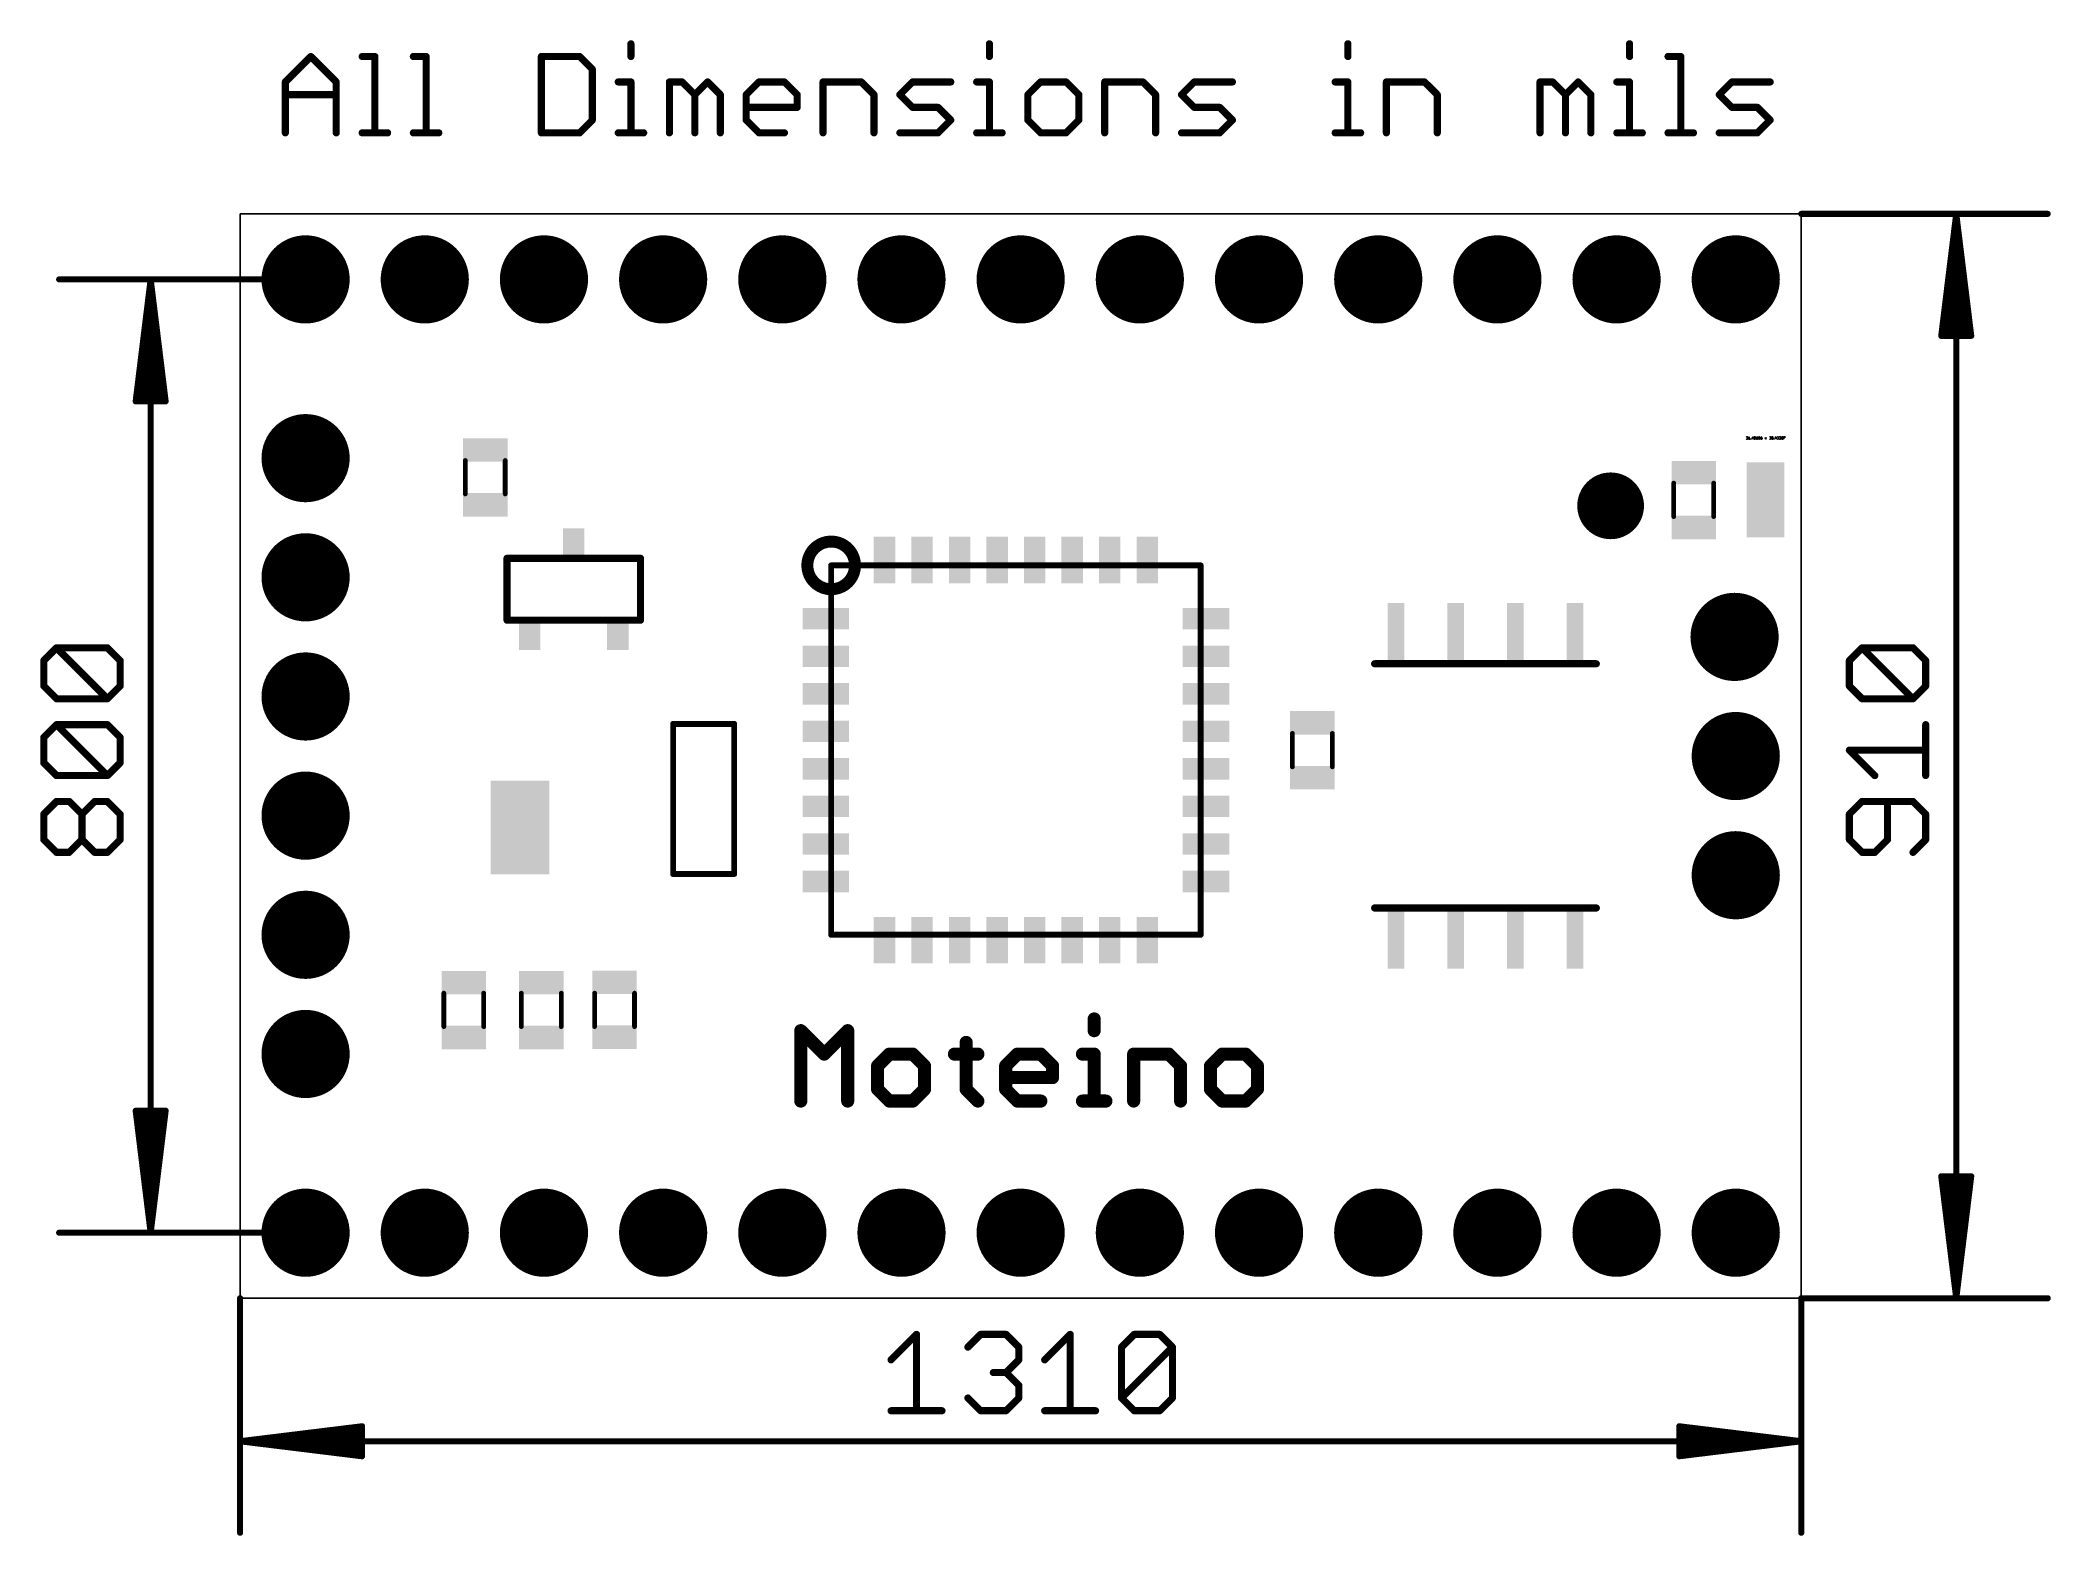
# Model space of a CAD drawing. Extents: x -0.17 to 1.52, y -0.2 to 1.06.
import ezdxf

# ---------------------------------------------------------------- set-up
doc = ezdxf.new("R2010")
doc.units = 0
for name, color, linetype in [('17', 82, 'CONTINUOUS'), ('20', 7, 'CONTINUOUS'), ('51', 53, 'CONTINUOUS')]:
    doc.layers.add(name, color=color, linetype=linetype)

# ---------------------------------------------------------------- blocks, each defined once
blk = doc.blocks.new('RECT')
blk.add_solid([(-0.5, -0.5), (0.5, -0.5), (-0.5, 0.5), (0.5, 0.5)])
blk = doc.blocks.new('ROUNDP')
at = {"const_width": 0.5}
blk.add_lwpolyline([(0, -0.25, 1), (0, 0.25, 1), (0, -0.25)], format="xyb", dxfattribs=at)

msp = doc.modelspace()

# ---------------------------------------------------------------- linework, layer by layer
at = {"layer": '20'}
for p, q in [((1.31, 0.91), (0, 0.91)), ((0, 0.91), (0, 0)), ((1.31, 0), (1.31, 0.91)), ((0, 0), (1.31, 0))]:
    msp.add_line(p, q, dxfattribs=at)
at = {"layer": '51'}
for p, q in [((1.263852, 0.722668), (1.264185, 0.723002)), ((1.264185, 0.721), (1.263852, 0.721334)), ((1.264185, 0.723002), (1.264852, 0.723002)), ((1.264852, 0.721), (1.264185, 0.721)), ((1.264852, 0.722001), (1.264519, 0.722001)), ((1.264852, 0.723002), (1.265186, 0.722668)), ((1.265186, 0.722334), (1.264852, 0.722001)), ((1.264852, 0.722001), (1.265186, 0.721667)), ((1.265186, 0.721334), (1.264852, 0.721)), ((1.265186, 0.722668), (1.265186, 0.722334)), ((1.265186, 0.721667), (1.265186, 0.721334)), ((1.265693, 0.722334), (1.26636, 0.723002)), ((1.265693, 0.721), (1.267028, 0.721)), ((1.26636, 0.723002), (1.26636, 0.721)), ((1.267535, 0.721), (1.267535, 0.721334)), ((1.267535, 0.721334), (1.267868, 0.721334)), ((1.267868, 0.721), (1.267535, 0.721)), ((1.267868, 0.721334), (1.267868, 0.721)), ((1.269456, 0.723002), (1.268456, 0.722001)), ((1.268456, 0.722001), (1.26979, 0.722001)), ((1.269456, 0.721), (1.269456, 0.723002)), ((1.270631, 0.723002), (1.270297, 0.722668)), ((1.270297, 0.722668), (1.270297, 0.722334)), ((1.270297, 0.722334), (1.270631, 0.722001)), ((1.270297, 0.721334), (1.270631, 0.721)), ((1.271298, 0.723002), (1.270631, 0.723002)), ((1.270631, 0.722001), (1.271632, 0.722001)), ((1.270631, 0.721), (1.271298, 0.721)), ((1.271632, 0.722668), (1.271298, 0.723002)), ((1.271298, 0.721), (1.271632, 0.721334)), ((1.271632, 0.721334), (1.271632, 0.722668)), ((1.272806, 0.722668), (1.272139, 0.722001)), ((1.272139, 0.722001), (1.272139, 0.721334)), ((1.273139, 0.722001), (1.272139, 0.722001)), ((1.272139, 0.721334), (1.272472, 0.721)), ((1.272472, 0.721), (1.273139, 0.721)), ((1.273473, 0.723002), (1.272806, 0.722668)), ((1.273473, 0.721667), (1.273139, 0.722001)), ((1.273139, 0.721), (1.273473, 0.721334)), ((1.273473, 0.721334), (1.273473, 0.721667)), ((1.27398, 0.722668), (1.274314, 0.723002)), ((1.27398, 0.721334), (1.27398, 0.722668)), ((1.27398, 0.721334), (1.275315, 0.722668)), ((1.274314, 0.721), (1.27398, 0.721334)), ((1.274314, 0.723002), (1.274981, 0.723002)), ((1.274981, 0.721), (1.274314, 0.721)), ((1.274981, 0.723002), (1.275315, 0.722668)), ((1.275315, 0.721334), (1.274981, 0.721)), ((1.275315, 0.722668), (1.275315, 0.721334)), ((1.276489, 0.722668), (1.275822, 0.722001)), ((1.275822, 0.722001), (1.275822, 0.721334)), ((1.276822, 0.722001), (1.275822, 0.722001)), ((1.275822, 0.721334), (1.276155, 0.721)), ((1.276155, 0.721), (1.276822, 0.721)), ((1.277156, 0.723002), (1.276489, 0.722668)), ((1.277156, 0.721667), (1.276822, 0.722001)), ((1.276822, 0.721), (1.277156, 0.721334)), ((1.277156, 0.721334), (1.277156, 0.721667)), ((1.279505, 0.722334), (1.280839, 0.721)), ((1.279505, 0.721), (1.280839, 0.722334)), ((1.283188, 0.722668), (1.283521, 0.723002)), ((1.283521, 0.721), (1.283188, 0.721334)), ((1.283521, 0.723002), (1.284189, 0.723002)), ((1.284189, 0.721), (1.283521, 0.721)), ((1.284189, 0.722001), (1.283855, 0.722001)), ((1.284189, 0.723002), (1.284522, 0.722668)), ((1.284522, 0.722334), (1.284189, 0.722001)), ((1.284189, 0.722001), (1.284522, 0.721667)), ((1.284522, 0.721334), (1.284189, 0.721)), ((1.284522, 0.722668), (1.284522, 0.722334)), ((1.284522, 0.721667), (1.284522, 0.721334)), ((1.286364, 0.723002), (1.285029, 0.723002)), ((1.285029, 0.723002), (1.285029, 0.722001)), ((1.285029, 0.722001), (1.285697, 0.722334)), ((1.285363, 0.721), (1.285029, 0.721334)), ((1.28603, 0.721), (1.285363, 0.721)), ((1.285697, 0.722334), (1.28603, 0.722334)), ((1.28603, 0.722334), (1.286364, 0.722001)), ((1.286364, 0.721334), (1.28603, 0.721)), ((1.286364, 0.722001), (1.286364, 0.721334)), ((1.286871, 0.721), (1.286871, 0.721334)), ((1.286871, 0.721334), (1.287204, 0.721334)), ((1.287204, 0.721), (1.286871, 0.721)), ((1.287204, 0.721334), (1.287204, 0.721)), ((1.288792, 0.723002), (1.287792, 0.722001)), ((1.287792, 0.722001), (1.289126, 0.722001)), ((1.288792, 0.721), (1.288792, 0.723002)), ((1.289633, 0.722668), (1.289967, 0.723002)), ((1.289967, 0.721), (1.289633, 0.721334)), ((1.289967, 0.723002), (1.290634, 0.723002)), ((1.290634, 0.721), (1.289967, 0.721)), ((1.290634, 0.722001), (1.2903, 0.722001)), ((1.290634, 0.723002), (1.290968, 0.722668)), ((1.290968, 0.722334), (1.290634, 0.722001)), ((1.290634, 0.722001), (1.290968, 0.721667)), ((1.290968, 0.721334), (1.290634, 0.721)), ((1.290968, 0.722668), (1.290968, 0.722334)), ((1.290968, 0.721667), (1.290968, 0.721334)), ((1.291475, 0.722668), (1.291808, 0.723002)), ((1.291808, 0.721), (1.291475, 0.721334)), ((1.291808, 0.723002), (1.292476, 0.723002)), ((1.292476, 0.721), (1.291808, 0.721)), ((1.292476, 0.722001), (1.292142, 0.722001)), ((1.292476, 0.723002), (1.292809, 0.722668)), ((1.292809, 0.722334), (1.292476, 0.722001)), ((1.292476, 0.722001), (1.292809, 0.721667)), ((1.292809, 0.721334), (1.292476, 0.721)), ((1.292809, 0.722668), (1.292809, 0.722334)), ((1.292809, 0.721667), (1.292809, 0.721334)), ((1.293316, 0.722668), (1.29365, 0.723002)), ((1.293316, 0.721334), (1.293316, 0.722668)), ((1.293316, 0.721334), (1.294651, 0.722668)), ((1.29365, 0.721), (1.293316, 0.721334)), ((1.29365, 0.723002), (1.294317, 0.723002)), ((1.294317, 0.721), (1.29365, 0.721)), ((1.294317, 0.723002), (1.294651, 0.722668)), ((1.294651, 0.721334), (1.294317, 0.721)), ((1.294651, 0.722668), (1.294651, 0.721334)), ((1.295158, 0.723002), (1.296492, 0.723002)), ((1.296492, 0.722668), (1.295158, 0.721334)), ((1.295158, 0.721334), (1.295158, 0.721)), ((1.296492, 0.723002), (1.296492, 0.722668))]:
    msp.add_line(p, q, dxfattribs=at)
for points, const_width in [([(0.327981, 1.05273), (0.327981, 1.042055)], 0.006), ([(0.62877, 1.05273), (0.62877, 1.042055)], 0.006), ([(0.92956, 1.05273), (0.92956, 1.042055)], 0.006), ([(1.165895, 1.05273), (1.165895, 1.042055)], 0.006), ([(0.038, 1.020703), (0.059352, 1.042055)], 0.006), ([(0.059352, 1.042055), (0.080703, 1.020703)], 0.006), ([(0.102455, 1.042055), (0.113131, 1.042055)], 0.006), ([(0.113131, 1.042055), (0.113131, 0.978)], 0.006), ([(0.145425, 1.042055), (0.156101, 1.042055)], 0.006), ([(0.156101, 1.042055), (0.156101, 0.978)], 0.006), ([(0.25285, 1.042055), (0.25285, 0.978)], 0.006), ([(0.284877, 1.042055), (0.25285, 1.042055)], 0.006), ([(0.295553, 1.031379), (0.284877, 1.042055)], 0.006), ([(0.295553, 0.988676), (0.295553, 1.031379)], 0.006), ([(1.198189, 1.042055), (1.208865, 1.042055)], 0.006), ([(1.208865, 1.042055), (1.208865, 0.978)], 0.006), ([(0.038, 0.978), (0.038, 1.020703)], 0.006), ([(0.038, 1.010027), (0.080703, 1.010027)], 0.006), ([(0.080703, 1.020703), (0.080703, 0.978)], 0.006), ([(0.317305, 1.020703), (0.327981, 1.020703)], 0.006), ([(0.327981, 1.020703), (0.327981, 0.978)], 0.006), ([(0.360275, 0.978), (0.360275, 1.020703)], 0.006), ([(0.360275, 1.020703), (0.370951, 1.020703)], 0.006), ([(0.370951, 1.020703), (0.381626, 1.010027)], 0.006), ([(0.381626, 1.010027), (0.392302, 1.020703)], 0.006), ([(0.381626, 1.010027), (0.381626, 0.978)], 0.006), ([(0.392302, 1.020703), (0.402978, 1.010027)], 0.006), ([(0.402978, 1.010027), (0.402978, 0.978)], 0.006), ([(0.42473, 1.010027), (0.435406, 1.020703)], 0.006), ([(0.42473, 0.988676), (0.42473, 1.010027)], 0.006), ([(0.435406, 1.020703), (0.456757, 1.020703)], 0.006), ([(0.456757, 1.020703), (0.467433, 1.010027)], 0.006), ([(0.467433, 1.010027), (0.467433, 0.999352)], 0.006), ([(0.489185, 0.978), (0.489185, 1.020703)], 0.006), ([(0.489185, 1.020703), (0.521212, 1.020703)], 0.006), ([(0.521212, 1.020703), (0.531888, 1.010027)], 0.006), ([(0.531888, 1.010027), (0.531888, 0.978)], 0.006), ([(0.55364, 1.010027), (0.564315, 1.020703)], 0.006), ([(0.564315, 0.999352), (0.55364, 1.010027)], 0.006), ([(0.564315, 1.020703), (0.596343, 1.020703)], 0.006), ([(0.618095, 1.020703), (0.62877, 1.020703)], 0.006), ([(0.62877, 1.020703), (0.62877, 0.978)], 0.006), ([(0.67174, 1.020703), (0.661065, 1.010027)], 0.006), ([(0.661065, 1.010027), (0.661065, 0.988676)], 0.006), ([(0.693092, 1.020703), (0.67174, 1.020703)], 0.006), ([(0.703768, 1.010027), (0.693092, 1.020703)], 0.006), ([(0.703768, 0.988676), (0.703768, 1.010027)], 0.006), ([(0.72552, 0.978), (0.72552, 1.020703)], 0.006), ([(0.72552, 1.020703), (0.757547, 1.020703)], 0.006), ([(0.757547, 1.020703), (0.768223, 1.010027)], 0.006), ([(0.768223, 1.010027), (0.768223, 0.978)], 0.006), ([(0.789975, 1.010027), (0.80065, 1.020703)], 0.006), ([(0.80065, 0.999352), (0.789975, 1.010027)], 0.006), ([(0.80065, 1.020703), (0.832678, 1.020703)], 0.006), ([(0.918885, 1.020703), (0.92956, 1.020703)], 0.006), ([(0.92956, 1.020703), (0.92956, 0.978)], 0.006), ([(0.961855, 0.978), (0.961855, 1.020703)], 0.006), ([(0.961855, 1.020703), (0.993882, 1.020703)], 0.006), ([(0.993882, 1.020703), (1.004558, 1.010027)], 0.006), ([(1.004558, 1.010027), (1.004558, 0.978)], 0.006), ([(1.090765, 0.978), (1.090765, 1.020703)], 0.006), ([(1.090765, 1.020703), (1.10144, 1.020703)], 0.006), ([(1.10144, 1.020703), (1.112116, 1.010027)], 0.006), ([(1.112116, 1.010027), (1.122792, 1.020703)], 0.006), ([(1.112116, 1.010027), (1.112116, 0.978)], 0.006), ([(1.122792, 1.020703), (1.133468, 1.010027)], 0.006), ([(1.133468, 1.010027), (1.133468, 0.978)], 0.006), ([(1.155219, 1.020703), (1.165895, 1.020703)], 0.006), ([(1.165895, 1.020703), (1.165895, 0.978)], 0.006), ([(1.241159, 1.010027), (1.251835, 1.020703)], 0.006), ([(1.251835, 0.999352), (1.241159, 1.010027)], 0.006), ([(1.251835, 1.020703), (1.283863, 1.020703)], 0.006), ([(0.467433, 0.999352), (0.42473, 0.999352)], 0.006), ([(0.585667, 0.999352), (0.564315, 0.999352)], 0.006), ([(0.596343, 0.988676), (0.585667, 0.999352)], 0.006), ([(0.822002, 0.999352), (0.80065, 0.999352)], 0.006), ([(0.832678, 0.988676), (0.822002, 0.999352)], 0.006), ([(1.273187, 0.999352), (1.251835, 0.999352)], 0.006), ([(1.283863, 0.988676), (1.273187, 0.999352)], 0.006), ([(0.102455, 0.978), (0.123806, 0.978)], 0.006), ([(0.145425, 0.978), (0.166776, 0.978)], 0.006), ([(0.25285, 0.978), (0.284877, 0.978)], 0.006), ([(0.284877, 0.978), (0.295553, 0.988676)], 0.006), ([(0.317305, 0.978), (0.338656, 0.978)], 0.006), ([(0.435406, 0.978), (0.42473, 0.988676)], 0.006), ([(0.456757, 0.978), (0.435406, 0.978)], 0.006), ([(0.55364, 0.978), (0.585667, 0.978)], 0.006), ([(0.585667, 0.978), (0.596343, 0.988676)], 0.006), ([(0.618095, 0.978), (0.639446, 0.978)], 0.006), ([(0.661065, 0.988676), (0.67174, 0.978)], 0.006), ([(0.67174, 0.978), (0.693092, 0.978)], 0.006), ([(0.693092, 0.978), (0.703768, 0.988676)], 0.006), ([(0.789975, 0.978), (0.822002, 0.978)], 0.006), ([(0.822002, 0.978), (0.832678, 0.988676)], 0.006), ([(0.918885, 0.978), (0.940236, 0.978)], 0.006), ([(1.155219, 0.978), (1.176571, 0.978)], 0.006), ([(1.198189, 0.978), (1.219541, 0.978)], 0.006), ([(1.241159, 0.978), (1.273187, 0.978)], 0.006), ([(1.273187, 0.978), (1.283863, 0.988676)], 0.006), ([(1.31, 0.91), (1.516772, 0.91)], 0.005118), ([(1.44, 0.91), (1.427431, 0.807638)], 0.005118), ([(1.44, 0.91), (1.429764, 0.807638)], 0.005118), ([(1.44, 0.91), (1.434882, 0.807638)], 0.005118), ([(1.44, 0.91), (1.44, 0)], 0.005118), ([(1.452569, 0.807638), (1.44, 0.91)], 0.005118), ([(1.445118, 0.807638), (1.44, 0.91)], 0.005118), ([(1.450236, 0.807638), (1.44, 0.91)], 0.005118), ([(0.055, 0.855), (-0.151772, 0.855)], 0.005118), ([(-0.075, 0.855), (-0.087569, 0.752638)], 0.005118), ([(-0.075, 0.855), (-0.085236, 0.752638)], 0.005118), ([(-0.075, 0.855), (-0.080118, 0.752638)], 0.005118), ([(-0.075, 0.855), (-0.075, 0.055)], 0.005118), ([(-0.062431, 0.752638), (-0.075, 0.855)], 0.005118), ([(-0.069882, 0.752638), (-0.075, 0.855)], 0.005118), ([(-0.064764, 0.752638), (-0.075, 0.855)], 0.005118), ([(1.427431, 0.807638), (1.452569, 0.807638)], 0.005118), ([(-0.087569, 0.752638), (-0.062431, 0.752638)], 0.005118), ([(0.188992, 0.674984), (0.188992, 0.703016)], 0.004), ([(0.222496, 0.674984), (0.222496, 0.703016)], 0.004), ([(1.202992, 0.655984), (1.202992, 0.684016)], 0.004), ([(1.236496, 0.655984), (1.236496, 0.684016)], 0.004), ([(0.224016, 0.569016), (0.224016, 0.620984)], 0.006), ([(0.224016, 0.620984), (0.335984, 0.620984)], 0.006), ([(0.335984, 0.620984), (0.335984, 0.569016)], 0.006), ([(0.496, 0.615), (0.806, 0.615)], 0.005), ([(0.496, 0.305), (0.496, 0.615)], 0.005), ([(0.806, 0.615), (0.806, 0.305)], 0.005), ([(0.335984, 0.569016), (0.224016, 0.569016)], 0.006), ([(-0.164673, 0.535125), (-0.153997, 0.545801)], 0.006), ([(-0.153997, 0.545801), (-0.111294, 0.545801)], 0.006), ([(-0.111294, 0.503098), (-0.153997, 0.545801)], 0.006), ([(-0.111294, 0.545801), (-0.100618, 0.535125)], 0.006), ([(1.350327, 0.535125), (1.361003, 0.545801)], 0.006), ([(1.361003, 0.545801), (1.403706, 0.545801)], 0.006), ([(1.403706, 0.503098), (1.361003, 0.545801)], 0.006), ([(1.403706, 0.545801), (1.414382, 0.535125)], 0.006), ([(-0.164673, 0.513774), (-0.164673, 0.535125)], 0.006), ([(-0.100618, 0.535125), (-0.100618, 0.513774)], 0.006), ([(1.137992, 0.53248), (0.952008, 0.53248)], 0.006), ([(1.350327, 0.513774), (1.350327, 0.535125)], 0.006), ([(1.414382, 0.535125), (1.414382, 0.513774)], 0.006), ([(-0.153997, 0.503098), (-0.164673, 0.513774)], 0.006), ([(-0.100618, 0.513774), (-0.111294, 0.503098)], 0.006), ([(1.361003, 0.503098), (1.350327, 0.513774)], 0.006), ([(1.414382, 0.513774), (1.403706, 0.503098)], 0.006), ([(-0.111294, 0.503098), (-0.153997, 0.503098)], 0.006), ([(1.403706, 0.503098), (1.361003, 0.503098)], 0.006), ([(-0.164673, 0.470671), (-0.153997, 0.481346)], 0.006), ([(-0.164673, 0.449319), (-0.164673, 0.470671)], 0.006), ([(-0.153997, 0.481346), (-0.111294, 0.481346)], 0.006), ([(-0.111294, 0.438643), (-0.153997, 0.481346)], 0.006), ([(-0.111294, 0.481346), (-0.100618, 0.470671)], 0.006), ([(-0.100618, 0.470671), (-0.100618, 0.449319)], 0.006), ([(0.363409, 0.356008), (0.363409, 0.481992)], 0.005), ([(0.363409, 0.481992), (0.414591, 0.481992)], 0.005), ([(0.414591, 0.481992), (0.414591, 0.356008)], 0.005), ([(0.882992, 0.445984), (0.882992, 0.474016)], 0.004), ([(0.916496, 0.445984), (0.916496, 0.474016)], 0.004), ([(1.414382, 0.438643), (1.414382, 0.481346)], 0.006), ([(1.371679, 0.438643), (1.350327, 0.459995)], 0.006), ([(1.350327, 0.459995), (1.414382, 0.459995)], 0.006), ([(-0.153997, 0.438643), (-0.164673, 0.449319)], 0.006), ([(-0.111294, 0.438643), (-0.153997, 0.438643)], 0.006), ([(-0.100618, 0.449319), (-0.111294, 0.438643)], 0.006), ([(-0.164673, 0.406216), (-0.153997, 0.416891)], 0.006), ([(-0.164673, 0.384864), (-0.164673, 0.406216)], 0.006), ([(-0.153997, 0.416891), (-0.143321, 0.416891)], 0.006), ([(-0.143321, 0.416891), (-0.132645, 0.406216)], 0.006), ([(-0.132645, 0.406216), (-0.12197, 0.416891)], 0.006), ([(-0.132645, 0.384864), (-0.132645, 0.406216)], 0.006), ([(-0.12197, 0.416891), (-0.111294, 0.416891)], 0.006), ([(-0.111294, 0.416891), (-0.100618, 0.406216)], 0.006), ([(-0.100618, 0.406216), (-0.100618, 0.384864)], 0.006), ([(1.361003, 0.416891), (1.350327, 0.406216)], 0.006), ([(1.350327, 0.406216), (1.350327, 0.384864)], 0.006), ([(1.403706, 0.416891), (1.361003, 0.416891)], 0.006), ([(1.382355, 0.384864), (1.382355, 0.416891)], 0.006), ([(1.414382, 0.406216), (1.403706, 0.416891)], 0.006), ([(1.414382, 0.384864), (1.414382, 0.406216)], 0.006), ([(-0.153997, 0.374188), (-0.164673, 0.384864)], 0.006), ([(-0.143321, 0.374188), (-0.153997, 0.374188)], 0.006), ([(-0.132645, 0.384864), (-0.143321, 0.374188)], 0.006), ([(-0.12197, 0.374188), (-0.132645, 0.384864)], 0.006), ([(-0.111294, 0.374188), (-0.12197, 0.374188)], 0.006), ([(-0.100618, 0.384864), (-0.111294, 0.374188)], 0.006), ([(1.350327, 0.384864), (1.361003, 0.374188)], 0.006), ([(1.361003, 0.374188), (1.371679, 0.374188)], 0.006), ([(1.371679, 0.374188), (1.382355, 0.384864)], 0.006), ([(1.403706, 0.374188), (1.414382, 0.384864)], 0.006), ([(0.414591, 0.356008), (0.363409, 0.356008)], 0.005), ([(0.952008, 0.32752), (1.137992, 0.32752)], 0.006), ([(0.806, 0.305), (0.496, 0.305)], 0.005), ([(0.170992, 0.227984), (0.170992, 0.256016)], 0.004), ([(0.204496, 0.227984), (0.204496, 0.256016)], 0.004), ([(0.235992, 0.227984), (0.235992, 0.256016)], 0.004), ([(0.269496, 0.227984), (0.269496, 0.256016)], 0.004), ([(0.297504, 0.256016), (0.297504, 0.227984)], 0.004), ([(0.331008, 0.256016), (0.331008, 0.227984)], 0.004), ([(0.716677, 0.234392), (0.716677, 0.22455)], 0.011), ([(0.4705, 0.1655), (0.4705, 0.22455)], 0.011), ([(0.4705, 0.22455), (0.490183, 0.204867)], 0.011), ([(0.490183, 0.204867), (0.509867, 0.22455)], 0.011), ([(0.509867, 0.22455), (0.509867, 0.1655)], 0.011), ([(0.609252, 0.214709), (0.609252, 0.175342)], 0.011), ([(0.544797, 0.204867), (0.534955, 0.195025)], 0.011), ([(0.56448, 0.204867), (0.544797, 0.204867)], 0.011), ([(0.574322, 0.195025), (0.56448, 0.204867)], 0.011), ([(0.59941, 0.204867), (0.619093, 0.204867)], 0.011), ([(0.64238, 0.195025), (0.652222, 0.204867)], 0.011), ([(0.652222, 0.204867), (0.671905, 0.204867)], 0.011), ([(0.671905, 0.204867), (0.681747, 0.195025)], 0.011), ([(0.706835, 0.204867), (0.716677, 0.204867)], 0.011), ([(0.716677, 0.204867), (0.716677, 0.1655)], 0.011), ([(0.749805, 0.1655), (0.749805, 0.204867)], 0.011), ([(0.749805, 0.204867), (0.77933, 0.204867)], 0.011), ([(0.77933, 0.204867), (0.789172, 0.195025)], 0.011), ([(0.824102, 0.204867), (0.81426, 0.195025)], 0.011), ([(0.843785, 0.204867), (0.824102, 0.204867)], 0.011), ([(0.853627, 0.195025), (0.843785, 0.204867)], 0.011), ([(0.534955, 0.195025), (0.534955, 0.175342)], 0.011), ([(0.574322, 0.175342), (0.574322, 0.195025)], 0.011), ([(0.64238, 0.175342), (0.64238, 0.195025)], 0.011), ([(0.681747, 0.185183), (0.64238, 0.185183)], 0.011), ([(0.681747, 0.195025), (0.681747, 0.185183)], 0.011), ([(0.789172, 0.195025), (0.789172, 0.1655)], 0.011), ([(0.81426, 0.195025), (0.81426, 0.175342)], 0.011), ([(0.853627, 0.175342), (0.853627, 0.195025)], 0.011), ([(0.534955, 0.175342), (0.544797, 0.1655)], 0.011), ([(0.544797, 0.1655), (0.56448, 0.1655)], 0.011), ([(0.56448, 0.1655), (0.574322, 0.175342)], 0.011), ([(0.609252, 0.175342), (0.619093, 0.1655)], 0.011), ([(0.652222, 0.1655), (0.64238, 0.175342)], 0.011), ([(0.671905, 0.1655), (0.652222, 0.1655)], 0.011), ([(0.706835, 0.1655), (0.726518, 0.1655)], 0.011), ([(0.81426, 0.175342), (0.824102, 0.1655)], 0.011), ([(0.824102, 0.1655), (0.843785, 0.1655)], 0.011), ([(0.843785, 0.1655), (0.853627, 0.175342)], 0.011), ([(-0.075, 0.055), (-0.087569, 0.157362)], 0.005118), ([(-0.087569, 0.157362), (-0.062431, 0.157362)], 0.005118), ([(-0.075, 0.055), (-0.085236, 0.157362)], 0.005118), ([(-0.075, 0.055), (-0.080118, 0.157362)], 0.005118), ([(-0.062431, 0.157362), (-0.075, 0.055)], 0.005118), ([(-0.069882, 0.157362), (-0.075, 0.055)], 0.005118), ([(-0.064764, 0.157362), (-0.075, 0.055)], 0.005118), ([(1.44, 0), (1.427431, 0.102362)], 0.005118), ([(1.427431, 0.102362), (1.452569, 0.102362)], 0.005118), ([(1.44, 0), (1.429764, 0.102362)], 0.005118), ([(1.44, 0), (1.434882, 0.102362)], 0.005118), ([(1.452569, 0.102362), (1.44, 0)], 0.005118), ([(1.445118, 0.102362), (1.44, 0)], 0.005118), ([(1.450236, 0.102362), (1.44, 0)], 0.005118), ([(0.055, 0.055), (-0.151772, 0.055)], 0.005118), ([(0, 0), (0, -0.196772)], 0.005118), ([(1.31, 0), (1.31, -0.196772)], 0.005118), ([(1.31, 0), (1.516772, 0)], 0.005118), ([(0.546251, -0.051679), (0.567602, -0.030327)], 0.006), ([(0.567602, -0.030327), (0.567602, -0.094382)], 0.006), ([(0.610706, -0.041003), (0.621382, -0.030327)], 0.006), ([(0.621382, -0.030327), (0.642733, -0.030327)], 0.006), ([(0.642733, -0.030327), (0.653409, -0.041003)], 0.006), ([(0.675161, -0.051679), (0.696512, -0.030327)], 0.006), ([(0.696512, -0.030327), (0.696512, -0.094382)], 0.006), ([(0.739616, -0.041003), (0.750291, -0.030327)], 0.006), ([(0.750291, -0.030327), (0.771643, -0.030327)], 0.006), ([(0.771643, -0.030327), (0.782319, -0.041003)], 0.006), ([(0.653409, -0.051679), (0.642733, -0.062355)], 0.006), ([(0.653409, -0.041003), (0.653409, -0.051679)], 0.006), ([(0.739616, -0.083706), (0.739616, -0.041003)], 0.006), ([(0.739616, -0.083706), (0.782319, -0.041003)], 0.006), ([(0.782319, -0.041003), (0.782319, -0.083706)], 0.006), ([(0.642733, -0.062355), (0.632057, -0.062355)], 0.006), ([(0.642733, -0.062355), (0.653409, -0.07303)], 0.006), ([(0.621382, -0.094382), (0.610706, -0.083706)], 0.006), ([(0.653409, -0.083706), (0.642733, -0.094382)], 0.006), ([(0.653409, -0.07303), (0.653409, -0.083706)], 0.006), ([(0.750291, -0.094382), (0.739616, -0.083706)], 0.006), ([(0.782319, -0.083706), (0.771643, -0.094382)], 0.006), ([(0.546251, -0.094382), (0.588954, -0.094382)], 0.006), ([(0.642733, -0.094382), (0.621382, -0.094382)], 0.006), ([(0.675161, -0.094382), (0.717864, -0.094382)], 0.006), ([(0.771643, -0.094382), (0.750291, -0.094382)], 0.006), ([(0, -0.12), (0.102362, -0.107431)], 0.005118), ([(0, -0.12), (0.102362, -0.109764)], 0.005118), ([(0, -0.12), (0.102362, -0.114882)], 0.005118), ([(0, -0.12), (1.31, -0.12)], 0.005118), ([(0.102362, -0.132569), (0, -0.12)], 0.005118), ([(0.102362, -0.125118), (0, -0.12)], 0.005118), ([(0.102362, -0.130236), (0, -0.12)], 0.005118), ([(0.102362, -0.107431), (0.102362, -0.132569)], 0.005118), ([(1.31, -0.12), (1.207638, -0.107431)], 0.005118), ([(1.207638, -0.107431), (1.207638, -0.132569)], 0.005118), ([(1.31, -0.12), (1.207638, -0.109764)], 0.005118), ([(1.31, -0.12), (1.207638, -0.114882)], 0.005118), ([(1.207638, -0.132569), (1.31, -0.12)], 0.005118), ([(1.207638, -0.125118), (1.31, -0.12)], 0.005118), ([(1.207638, -0.130236), (1.31, -0.12)], 0.005118)]:
    msp.add_lwpolyline(points, dxfattribs=dict(at, const_width=const_width))
for points, const_width in [([(0.329481, 1.05273, 1), (0.326481, 1.05273)], 0.003), ([(0.63027, 1.05273, 1), (0.62727, 1.05273)], 0.003), ([(0.93106, 1.05273, 1), (0.92806, 1.05273)], 0.003), ([(1.167395, 1.05273, 1), (1.164395, 1.05273)], 0.003), ([(0.060412, 1.043115, 1), (0.058291, 1.040994)], 0.003), ([(0.060412, 1.040994, 1), (0.058291, 1.043115)], 0.003), ([(0.102455, 1.043555, 1), (0.102455, 1.040555)], 0.003), ([(0.114631, 1.042055, 1), (0.111631, 1.042055)], 0.003), ([(0.113131, 1.040555, 1), (0.113131, 1.043555)], 0.003), ([(0.145425, 1.043555, 1), (0.145425, 1.040555)], 0.003), ([(0.157601, 1.042055, 1), (0.154601, 1.042055)], 0.003), ([(0.156101, 1.040555, 1), (0.156101, 1.043555)], 0.003), ([(0.25435, 1.042055, 1), (0.25135, 1.042055)], 0.003), ([(0.25285, 1.043555, 1), (0.25285, 1.040555)], 0.003), ([(0.285938, 1.043115, 1), (0.283817, 1.040994)], 0.003), ([(0.284877, 1.040555, 1), (0.284877, 1.043555)], 0.003), ([(0.297053, 1.031379, 1), (0.294053, 1.031379)], 0.003), ([(0.294492, 1.030318, 1), (0.296614, 1.03244)], 0.003), ([(0.326481, 1.042055, 1), (0.329481, 1.042055)], 0.003), ([(0.62727, 1.042055, 1), (0.63027, 1.042055)], 0.003), ([(0.92806, 1.042055, 1), (0.93106, 1.042055)], 0.003), ([(1.164395, 1.042055, 1), (1.167395, 1.042055)], 0.003), ([(1.198189, 1.043555, 1), (1.198189, 1.040555)], 0.003), ([(1.210365, 1.042055, 1), (1.207365, 1.042055)], 0.003), ([(1.208865, 1.040555, 1), (1.208865, 1.043555)], 0.003), ([(0.0395, 1.020703, 1), (0.0365, 1.020703)], 0.003), ([(0.036939, 1.021764, 1), (0.039061, 1.019642)], 0.003), ([(0.038, 1.011527, 1), (0.038, 1.008527)], 0.003), ([(0.082203, 1.020703, 1), (0.079203, 1.020703)], 0.003), ([(0.079642, 1.019642, 1), (0.081764, 1.021764)], 0.003), ([(0.080703, 1.008527, 1), (0.080703, 1.011527)], 0.003), ([(0.317305, 1.022203, 1), (0.317305, 1.019203)], 0.003), ([(0.329481, 1.020703, 1), (0.326481, 1.020703)], 0.003), ([(0.327981, 1.019203, 1), (0.327981, 1.022203)], 0.003), ([(0.361775, 1.020703, 1), (0.358775, 1.020703)], 0.003), ([(0.360275, 1.022203, 1), (0.360275, 1.019203)], 0.003), ([(0.372011, 1.021764, 1), (0.36989, 1.019642)], 0.003), ([(0.370951, 1.019203, 1), (0.370951, 1.022203)], 0.003), ([(0.383126, 1.010027, 1), (0.380126, 1.010027)], 0.003), ([(0.380566, 1.011088, 1), (0.382687, 1.008967)], 0.003), ([(0.380566, 1.008967, 1), (0.382687, 1.011088)], 0.003), ([(0.393363, 1.021764, 1), (0.391242, 1.019642)], 0.003), ([(0.393363, 1.019642, 1), (0.391242, 1.021764)], 0.003), ([(0.404478, 1.010027, 1), (0.401478, 1.010027)], 0.003), ([(0.401917, 1.008967, 1), (0.404039, 1.011088)], 0.003), ([(0.42623, 1.010027, 1), (0.42323, 1.010027)], 0.003), ([(0.423669, 1.011088, 1), (0.42579, 1.008967)], 0.003), ([(0.435406, 1.022203, 1), (0.435406, 1.019203)], 0.003), ([(0.436466, 1.019642, 1), (0.434345, 1.021764)], 0.003), ([(0.457818, 1.021764, 1), (0.455696, 1.019642)], 0.003), ([(0.456757, 1.019203, 1), (0.456757, 1.022203)], 0.003), ([(0.468933, 1.010027, 1), (0.465933, 1.010027)], 0.003), ([(0.466372, 1.008967, 1), (0.468494, 1.011088)], 0.003), ([(0.490685, 1.020703, 1), (0.487685, 1.020703)], 0.003), ([(0.489185, 1.022203, 1), (0.489185, 1.019203)], 0.003), ([(0.522273, 1.021764, 1), (0.520151, 1.019642)], 0.003), ([(0.521212, 1.019203, 1), (0.521212, 1.022203)], 0.003), ([(0.533388, 1.010027, 1), (0.530388, 1.010027)], 0.003), ([(0.530827, 1.008967, 1), (0.532949, 1.011088)], 0.003), ([(0.5547, 1.011088, 1), (0.552579, 1.008967)], 0.003), ([(0.552579, 1.011088, 1), (0.5547, 1.008967)], 0.003), ([(0.564315, 1.022203, 1), (0.564315, 1.019203)], 0.003), ([(0.565376, 1.019642, 1), (0.563255, 1.021764)], 0.003), ([(0.596343, 1.019203, 1), (0.596343, 1.022203)], 0.003), ([(0.618095, 1.022203, 1), (0.618095, 1.019203)], 0.003), ([(0.63027, 1.020703, 1), (0.62727, 1.020703)], 0.003), ([(0.62877, 1.019203, 1), (0.62877, 1.022203)], 0.003), ([(0.662565, 1.010027, 1), (0.659565, 1.010027)], 0.003), ([(0.660004, 1.011088, 1), (0.662125, 1.008967)], 0.003), ([(0.67174, 1.022203, 1), (0.67174, 1.019203)], 0.003), ([(0.672801, 1.019642, 1), (0.67068, 1.021764)], 0.003), ([(0.694153, 1.021764, 1), (0.692031, 1.019642)], 0.003), ([(0.693092, 1.019203, 1), (0.693092, 1.022203)], 0.003), ([(0.705268, 1.010027, 1), (0.702268, 1.010027)], 0.003), ([(0.702707, 1.008967, 1), (0.704828, 1.011088)], 0.003), ([(0.72702, 1.020703, 1), (0.72402, 1.020703)], 0.003), ([(0.72552, 1.022203, 1), (0.72552, 1.019203)], 0.003), ([(0.758608, 1.021764, 1), (0.756486, 1.019642)], 0.003), ([(0.757547, 1.019203, 1), (0.757547, 1.022203)], 0.003), ([(0.769723, 1.010027, 1), (0.766723, 1.010027)], 0.003), ([(0.767162, 1.008967, 1), (0.769283, 1.011088)], 0.003), ([(0.791035, 1.011088, 1), (0.788914, 1.008967)], 0.003), ([(0.788914, 1.011088, 1), (0.791035, 1.008967)], 0.003), ([(0.80065, 1.022203, 1), (0.80065, 1.019203)], 0.003), ([(0.801711, 1.019642, 1), (0.79959, 1.021764)], 0.003), ([(0.832678, 1.019203, 1), (0.832678, 1.022203)], 0.003), ([(0.918885, 1.022203, 1), (0.918885, 1.019203)], 0.003), ([(0.93106, 1.020703, 1), (0.92806, 1.020703)], 0.003), ([(0.92956, 1.019203, 1), (0.92956, 1.022203)], 0.003), ([(0.963355, 1.020703, 1), (0.960355, 1.020703)], 0.003), ([(0.961855, 1.022203, 1), (0.961855, 1.019203)], 0.003), ([(0.994943, 1.021764, 1), (0.992821, 1.019642)], 0.003), ([(0.993882, 1.019203, 1), (0.993882, 1.022203)], 0.003), ([(1.006058, 1.010027, 1), (1.003058, 1.010027)], 0.003), ([(1.003497, 1.008967, 1), (1.005618, 1.011088)], 0.003), ([(1.092265, 1.020703, 1), (1.089265, 1.020703)], 0.003), ([(1.090765, 1.022203, 1), (1.090765, 1.019203)], 0.003), ([(1.102501, 1.021764, 1), (1.10038, 1.019642)], 0.003), ([(1.10144, 1.019203, 1), (1.10144, 1.022203)], 0.003), ([(1.113616, 1.010027, 1), (1.110616, 1.010027)], 0.003), ([(1.111055, 1.011088, 1), (1.113177, 1.008967)], 0.003), ([(1.111055, 1.008967, 1), (1.113177, 1.011088)], 0.003), ([(1.123852, 1.021764, 1), (1.121731, 1.019642)], 0.003), ([(1.123852, 1.019642, 1), (1.121731, 1.021764)], 0.003), ([(1.134968, 1.010027, 1), (1.131968, 1.010027)], 0.003), ([(1.132407, 1.008967, 1), (1.134528, 1.011088)], 0.003), ([(1.155219, 1.022203, 1), (1.155219, 1.019203)], 0.003), ([(1.167395, 1.020703, 1), (1.164395, 1.020703)], 0.003), ([(1.165895, 1.019203, 1), (1.165895, 1.022203)], 0.003), ([(1.24222, 1.011088, 1), (1.240099, 1.008967)], 0.003), ([(1.240099, 1.011088, 1), (1.24222, 1.008967)], 0.003), ([(1.251835, 1.022203, 1), (1.251835, 1.019203)], 0.003), ([(1.252896, 1.019642, 1), (1.250774, 1.021764)], 0.003), ([(1.283863, 1.019203, 1), (1.283863, 1.022203)], 0.003), ([(0.42473, 1.000852, 1), (0.42473, 0.997852)], 0.003), ([(0.465933, 0.999352, 1), (0.468933, 0.999352)], 0.003), ([(0.467433, 0.997852, 1), (0.467433, 1.000852)], 0.003), ([(0.564315, 1.000852, 1), (0.564315, 0.997852)], 0.003), ([(0.563255, 0.998291, 1), (0.565376, 1.000412)], 0.003), ([(0.586728, 1.000412, 1), (0.584606, 0.998291)], 0.003), ([(0.585667, 0.997852, 1), (0.585667, 1.000852)], 0.003), ([(0.80065, 1.000852, 1), (0.80065, 0.997852)], 0.003), ([(0.79959, 0.998291, 1), (0.801711, 1.000412)], 0.003), ([(0.823063, 1.000412, 1), (0.820941, 0.998291)], 0.003), ([(0.822002, 0.997852, 1), (0.822002, 1.000852)], 0.003), ([(1.251835, 1.000852, 1), (1.251835, 0.997852)], 0.003), ([(1.250774, 0.998291, 1), (1.252896, 1.000412)], 0.003), ([(1.274247, 1.000412, 1), (1.272126, 0.998291)], 0.003), ([(1.273187, 0.997852, 1), (1.273187, 1.000852)], 0.003), ([(0.0365, 0.978, 1), (0.0395, 0.978)], 0.003), ([(0.079203, 0.978, 1), (0.082203, 0.978)], 0.003), ([(0.102455, 0.9795, 1), (0.102455, 0.9765)], 0.003), ([(0.111631, 0.978, 1), (0.114631, 0.978)], 0.003), ([(0.123806, 0.9765, 1), (0.123806, 0.9795)], 0.003), ([(0.145425, 0.9795, 1), (0.145425, 0.9765)], 0.003), ([(0.154601, 0.978, 1), (0.157601, 0.978)], 0.003), ([(0.166776, 0.9765, 1), (0.166776, 0.9795)], 0.003), ([(0.25285, 0.9795, 1), (0.25285, 0.9765)], 0.003), ([(0.25135, 0.978, 1), (0.25435, 0.978)], 0.003), ([(0.283817, 0.979061, 1), (0.285938, 0.976939)], 0.003), ([(0.284877, 0.9765, 1), (0.284877, 0.9795)], 0.003), ([(0.294053, 0.988676, 1), (0.297053, 0.988676)], 0.003), ([(0.296614, 0.987615, 1), (0.294492, 0.989736)], 0.003), ([(0.317305, 0.9795, 1), (0.317305, 0.9765)], 0.003), ([(0.326481, 0.978, 1), (0.329481, 0.978)], 0.003), ([(0.338656, 0.9765, 1), (0.338656, 0.9795)], 0.003), ([(0.358775, 0.978, 1), (0.361775, 0.978)], 0.003), ([(0.380126, 0.978, 1), (0.383126, 0.978)], 0.003), ([(0.401478, 0.978, 1), (0.404478, 0.978)], 0.003), ([(0.42579, 0.989736, 1), (0.423669, 0.987615)], 0.003), ([(0.42323, 0.988676, 1), (0.42623, 0.988676)], 0.003), ([(0.435406, 0.9795, 1), (0.435406, 0.9765)], 0.003), ([(0.434345, 0.976939, 1), (0.436466, 0.979061)], 0.003), ([(0.456757, 0.9765, 1), (0.456757, 0.9795)], 0.003), ([(0.487685, 0.978, 1), (0.490685, 0.978)], 0.003), ([(0.530388, 0.978, 1), (0.533388, 0.978)], 0.003), ([(0.55364, 0.9795, 1), (0.55364, 0.9765)], 0.003), ([(0.584606, 0.979061, 1), (0.586728, 0.976939)], 0.003), ([(0.585667, 0.9765, 1), (0.585667, 0.9795)], 0.003), ([(0.597404, 0.987615, 1), (0.595282, 0.989736)], 0.003), ([(0.595282, 0.987615, 1), (0.597404, 0.989736)], 0.003), ([(0.618095, 0.9795, 1), (0.618095, 0.9765)], 0.003), ([(0.62727, 0.978, 1), (0.63027, 0.978)], 0.003), ([(0.639446, 0.9765, 1), (0.639446, 0.9795)], 0.003), ([(0.662125, 0.989736, 1), (0.660004, 0.987615)], 0.003), ([(0.659565, 0.988676, 1), (0.662565, 0.988676)], 0.003), ([(0.67174, 0.9795, 1), (0.67174, 0.9765)], 0.003), ([(0.67068, 0.976939, 1), (0.672801, 0.979061)], 0.003), ([(0.692031, 0.979061, 1), (0.694153, 0.976939)], 0.003), ([(0.693092, 0.9765, 1), (0.693092, 0.9795)], 0.003), ([(0.702268, 0.988676, 1), (0.705268, 0.988676)], 0.003), ([(0.704828, 0.987615, 1), (0.702707, 0.989736)], 0.003), ([(0.72402, 0.978, 1), (0.72702, 0.978)], 0.003), ([(0.766723, 0.978, 1), (0.769723, 0.978)], 0.003), ([(0.789975, 0.9795, 1), (0.789975, 0.9765)], 0.003), ([(0.820941, 0.979061, 1), (0.823063, 0.976939)], 0.003), ([(0.822002, 0.9765, 1), (0.822002, 0.9795)], 0.003), ([(0.833738, 0.987615, 1), (0.831617, 0.989736)], 0.003), ([(0.831617, 0.987615, 1), (0.833738, 0.989736)], 0.003), ([(0.918885, 0.9795, 1), (0.918885, 0.9765)], 0.003), ([(0.92806, 0.978, 1), (0.93106, 0.978)], 0.003), ([(0.940236, 0.9765, 1), (0.940236, 0.9795)], 0.003), ([(0.960355, 0.978, 1), (0.963355, 0.978)], 0.003), ([(1.003058, 0.978, 1), (1.006058, 0.978)], 0.003), ([(1.089265, 0.978, 1), (1.092265, 0.978)], 0.003), ([(1.110616, 0.978, 1), (1.113616, 0.978)], 0.003), ([(1.131968, 0.978, 1), (1.134968, 0.978)], 0.003), ([(1.155219, 0.9795, 1), (1.155219, 0.9765)], 0.003), ([(1.164395, 0.978, 1), (1.167395, 0.978)], 0.003), ([(1.176571, 0.9765, 1), (1.176571, 0.9795)], 0.003), ([(1.198189, 0.9795, 1), (1.198189, 0.9765)], 0.003), ([(1.207365, 0.978, 1), (1.210365, 0.978)], 0.003), ([(1.219541, 0.9765, 1), (1.219541, 0.9795)], 0.003), ([(1.241159, 0.9795, 1), (1.241159, 0.9765)], 0.003), ([(1.272126, 0.979061, 1), (1.274247, 0.976939)], 0.003), ([(1.273187, 0.9765, 1), (1.273187, 0.9795)], 0.003), ([(1.284923, 0.987615, 1), (1.282802, 0.989736)], 0.003), ([(1.282802, 0.987615, 1), (1.284923, 0.989736)], 0.003), ([(1.31, 0.91128, 1), (1.31, 0.90872)], 0.002559), ([(1.44128, 0.91, 1), (1.43872, 0.91)], 0.002559), ([(1.44127, 0.910156, 1), (1.43873, 0.909844)], 0.002559), ([(1.441278, 0.910064, 1), (1.438722, 0.909936)], 0.002559), ([(1.441273, 0.910127, 1), (1.438727, 0.909873)], 0.002559), ([(1.441278, 0.909936, 1), (1.438722, 0.910064)], 0.002559), ([(1.441273, 0.909873, 1), (1.438727, 0.910127)], 0.002559), ([(1.44127, 0.909844, 1), (1.43873, 0.910156)], 0.002559), ([(1.516772, 0.90872, 1), (1.516772, 0.91128)], 0.002559), ([(-0.151772, 0.85628, 1), (-0.151772, 0.85372)], 0.002559), ([(-0.07372, 0.855, 1), (-0.07628, 0.855)], 0.002559), ([(-0.07373, 0.855156, 1), (-0.07627, 0.854844)], 0.002559), ([(-0.073722, 0.855064, 1), (-0.076278, 0.854936)], 0.002559), ([(-0.073727, 0.855127, 1), (-0.076273, 0.854873)], 0.002559), ([(-0.073722, 0.854936, 1), (-0.076278, 0.855064)], 0.002559), ([(-0.073727, 0.854873, 1), (-0.076273, 0.855127)], 0.002559), ([(-0.07373, 0.854844, 1), (-0.07627, 0.855156)], 0.002559), ([(0.055, 0.85372, 1), (0.055, 0.85628)], 0.002559), ([(1.427431, 0.808917, 1), (1.427431, 0.806358)], 0.002559), ([(1.452569, 0.806358, 1), (1.452569, 0.808917)], 0.002559), ([(1.426161, 0.807794, 1), (1.428701, 0.807482)], 0.002559), ([(1.428491, 0.807765, 1), (1.431037, 0.80751)], 0.002559), ([(1.433604, 0.807702, 1), (1.43616, 0.807574)], 0.002559), ([(1.44384, 0.807574, 1), (1.446396, 0.807702)], 0.002559), ([(1.448963, 0.80751, 1), (1.451509, 0.807765)], 0.002559), ([(1.451299, 0.807482, 1), (1.453839, 0.807794)], 0.002559), ([(-0.087569, 0.753917, 1), (-0.087569, 0.751358)], 0.002559), ([(-0.088839, 0.752794, 1), (-0.086299, 0.752482)], 0.002559), ([(-0.086509, 0.752765, 1), (-0.083963, 0.75251)], 0.002559), ([(-0.081396, 0.752702, 1), (-0.07884, 0.752574)], 0.002559), ([(-0.07116, 0.752574, 1), (-0.068604, 0.752702)], 0.002559), ([(-0.066037, 0.75251, 1), (-0.063491, 0.752765)], 0.002559), ([(-0.063701, 0.752482, 1), (-0.061161, 0.752794)], 0.002559), ([(-0.062431, 0.751358, 1), (-0.062431, 0.753917)], 0.002559), ([(0.189992, 0.703016, 1), (0.187992, 0.703016)], 0.002), ([(0.223496, 0.703016, 1), (0.221496, 0.703016)], 0.002), ([(0.187992, 0.674984, 1), (0.189992, 0.674984)], 0.002), ([(0.221496, 0.674984, 1), (0.223496, 0.674984)], 0.002), ([(1.203992, 0.684016, 1), (1.201992, 0.684016)], 0.002), ([(1.237496, 0.684016, 1), (1.235496, 0.684016)], 0.002), ([(1.201992, 0.655984, 1), (1.203992, 0.655984)], 0.002), ([(1.235496, 0.655984, 1), (1.237496, 0.655984)], 0.002), ([(0.496, 0.61, 1), (0.496, 0.62, 1), (0.496, 0.61)], 0.04), ([(0.225516, 0.620984, 1), (0.222516, 0.620984)], 0.003), ([(0.224016, 0.622484, 1), (0.224016, 0.619484)], 0.003), ([(0.337484, 0.620984, 1), (0.334484, 0.620984)], 0.003), ([(0.335984, 0.619484, 1), (0.335984, 0.622484)], 0.003), ([(0.496, 0.61625, 1), (0.496, 0.61375)], 0.0025), ([(0.49725, 0.615, 1), (0.49475, 0.615)], 0.0025), ([(0.80725, 0.615, 1), (0.80475, 0.615)], 0.0025), ([(0.806, 0.61375, 1), (0.806, 0.61625)], 0.0025), ([(0.224016, 0.570516, 1), (0.224016, 0.567516)], 0.003), ([(0.222516, 0.569016, 1), (0.225516, 0.569016)], 0.003), ([(0.334484, 0.569016, 1), (0.337484, 0.569016)], 0.003), ([(0.335984, 0.567516, 1), (0.335984, 0.570516)], 0.003), ([(-0.152936, 0.546862, 1), (-0.155058, 0.544741)], 0.003), ([(-0.153997, 0.547301, 1), (-0.153997, 0.544301)], 0.003), ([(-0.152936, 0.544741, 1), (-0.155058, 0.546862)], 0.003), ([(-0.110233, 0.546862, 1), (-0.112354, 0.544741)], 0.003), ([(-0.111294, 0.544301, 1), (-0.111294, 0.547301)], 0.003), ([(1.362064, 0.546862, 1), (1.359942, 0.544741)], 0.003), ([(1.361003, 0.547301, 1), (1.361003, 0.544301)], 0.003), ([(1.362064, 0.544741, 1), (1.359942, 0.546862)], 0.003), ([(1.404767, 0.546862, 1), (1.402646, 0.544741)], 0.003), ([(1.403706, 0.544301, 1), (1.403706, 0.547301)], 0.003), ([(-0.163173, 0.535125, 1), (-0.166173, 0.535125)], 0.003), ([(-0.165733, 0.536186, 1), (-0.163612, 0.534065)], 0.003), ([(-0.099118, 0.535125, 1), (-0.102118, 0.535125)], 0.003), ([(-0.101679, 0.534065, 1), (-0.099557, 0.536186)], 0.003), ([(0.952008, 0.53398, 1), (0.952008, 0.53098)], 0.003), ([(1.137992, 0.53098, 1), (1.137992, 0.53398)], 0.003), ([(1.351827, 0.535125, 1), (1.348827, 0.535125)], 0.003), ([(1.349267, 0.536186, 1), (1.351388, 0.534065)], 0.003), ([(1.415882, 0.535125, 1), (1.412882, 0.535125)], 0.003), ([(1.413321, 0.534065, 1), (1.415443, 0.536186)], 0.003), ([(-0.163612, 0.514835, 1), (-0.165733, 0.512713)], 0.003), ([(-0.166173, 0.513774, 1), (-0.163173, 0.513774)], 0.003), ([(-0.102118, 0.513774, 1), (-0.099118, 0.513774)], 0.003), ([(-0.099557, 0.512713, 1), (-0.101679, 0.514835)], 0.003), ([(1.351388, 0.514835, 1), (1.349267, 0.512713)], 0.003), ([(1.348827, 0.513774, 1), (1.351827, 0.513774)], 0.003), ([(1.412882, 0.513774, 1), (1.415882, 0.513774)], 0.003), ([(1.415443, 0.512713, 1), (1.413321, 0.514835)], 0.003), ([(-0.153997, 0.504598, 1), (-0.153997, 0.501598)], 0.003), ([(-0.155058, 0.502038, 1), (-0.152936, 0.504159)], 0.003), ([(-0.112354, 0.504159, 1), (-0.110233, 0.502038)], 0.003), ([(-0.112354, 0.502038, 1), (-0.110233, 0.504159)], 0.003), ([(-0.111294, 0.501598, 1), (-0.111294, 0.504598)], 0.003), ([(1.361003, 0.504598, 1), (1.361003, 0.501598)], 0.003), ([(1.359942, 0.502038, 1), (1.362064, 0.504159)], 0.003), ([(1.402646, 0.504159, 1), (1.404767, 0.502038)], 0.003), ([(1.402646, 0.502038, 1), (1.404767, 0.504159)], 0.003), ([(1.403706, 0.501598, 1), (1.403706, 0.504598)], 0.003), ([(-0.163173, 0.470671, 1), (-0.166173, 0.470671)], 0.003), ([(-0.165733, 0.471731, 1), (-0.163612, 0.46961)], 0.003), ([(-0.152936, 0.482407, 1), (-0.155058, 0.480286)], 0.003), ([(-0.153997, 0.482846, 1), (-0.153997, 0.479846)], 0.003), ([(-0.152936, 0.480286, 1), (-0.155058, 0.482407)], 0.003), ([(-0.110233, 0.482407, 1), (-0.112354, 0.480286)], 0.003), ([(-0.111294, 0.479846, 1), (-0.111294, 0.482846)], 0.003), ([(-0.099118, 0.470671, 1), (-0.102118, 0.470671)], 0.003), ([(-0.101679, 0.46961, 1), (-0.099557, 0.471731)], 0.003), ([(0.364659, 0.481992, 1), (0.362159, 0.481992)], 0.0025), ([(0.363409, 0.483242, 1), (0.363409, 0.480742)], 0.0025), ([(0.415841, 0.481992, 1), (0.413341, 0.481992)], 0.0025), ([(0.414591, 0.480742, 1), (0.414591, 0.483242)], 0.0025), ([(0.883992, 0.474016, 1), (0.881992, 0.474016)], 0.002), ([(0.917496, 0.474016, 1), (0.915496, 0.474016)], 0.002), ([(1.415882, 0.481346, 1), (1.412882, 0.481346)], 0.003), ([(1.350327, 0.461495, 1), (1.350327, 0.458495)], 0.003), ([(1.351388, 0.461055, 1), (1.349267, 0.458934)], 0.003), ([(1.414382, 0.458495, 1), (1.414382, 0.461495)], 0.003), ([(-0.163612, 0.45038, 1), (-0.165733, 0.448258)], 0.003), ([(-0.166173, 0.449319, 1), (-0.163173, 0.449319)], 0.003), ([(-0.153997, 0.440143, 1), (-0.153997, 0.437143)], 0.003), ([(-0.155058, 0.437583, 1), (-0.152936, 0.439704)], 0.003), ([(-0.112354, 0.439704, 1), (-0.110233, 0.437583)], 0.003), ([(-0.112354, 0.437583, 1), (-0.110233, 0.439704)], 0.003), ([(-0.111294, 0.437143, 1), (-0.111294, 0.440143)], 0.003), ([(-0.102118, 0.449319, 1), (-0.099118, 0.449319)], 0.003), ([(-0.099557, 0.448258, 1), (-0.101679, 0.45038)], 0.003), ([(0.881992, 0.445984, 1), (0.883992, 0.445984)], 0.002), ([(0.915496, 0.445984, 1), (0.917496, 0.445984)], 0.002), ([(1.370618, 0.437583, 1), (1.372739, 0.439704)], 0.003), ([(1.412882, 0.438643, 1), (1.415882, 0.438643)], 0.003), ([(-0.163173, 0.406216, 1), (-0.166173, 0.406216)], 0.003), ([(-0.165733, 0.407276, 1), (-0.163612, 0.405155)], 0.003), ([(-0.153997, 0.418391, 1), (-0.153997, 0.415391)], 0.003), ([(-0.152936, 0.415831, 1), (-0.155058, 0.417952)], 0.003), ([(-0.142261, 0.417952, 1), (-0.144382, 0.415831)], 0.003), ([(-0.143321, 0.415391, 1), (-0.143321, 0.418391)], 0.003), ([(-0.131145, 0.406216, 1), (-0.134145, 0.406216)], 0.003), ([(-0.133706, 0.407276, 1), (-0.131585, 0.405155)], 0.003), ([(-0.133706, 0.405155, 1), (-0.131585, 0.407276)], 0.003), ([(-0.12197, 0.418391, 1), (-0.12197, 0.415391)], 0.003), ([(-0.120909, 0.415831, 1), (-0.12303, 0.417952)], 0.003), ([(-0.110233, 0.417952, 1), (-0.112354, 0.415831)], 0.003), ([(-0.111294, 0.415391, 1), (-0.111294, 0.418391)], 0.003), ([(-0.099118, 0.406216, 1), (-0.102118, 0.406216)], 0.003), ([(-0.101679, 0.405155, 1), (-0.099557, 0.407276)], 0.003), ([(1.351827, 0.406216, 1), (1.348827, 0.406216)], 0.003), ([(1.349267, 0.407276, 1), (1.351388, 0.405155)], 0.003), ([(1.361003, 0.418391, 1), (1.361003, 0.415391)], 0.003), ([(1.362064, 0.415831, 1), (1.359942, 0.417952)], 0.003), ([(1.383855, 0.416891, 1), (1.380855, 0.416891)], 0.003), ([(1.404767, 0.417952, 1), (1.402646, 0.415831)], 0.003), ([(1.403706, 0.415391, 1), (1.403706, 0.418391)], 0.003), ([(1.415882, 0.406216, 1), (1.412882, 0.406216)], 0.003), ([(1.413321, 0.405155, 1), (1.415443, 0.407276)], 0.003), ([(-0.163612, 0.385925, 1), (-0.165733, 0.383803)], 0.003), ([(-0.166173, 0.384864, 1), (-0.163173, 0.384864)], 0.003), ([(-0.153997, 0.375688, 1), (-0.153997, 0.372688)], 0.003), ([(-0.155058, 0.373128, 1), (-0.152936, 0.375249)], 0.003), ([(-0.144382, 0.375249, 1), (-0.142261, 0.373128)], 0.003), ([(-0.143321, 0.372688, 1), (-0.143321, 0.375688)], 0.003), ([(-0.131585, 0.385925, 1), (-0.133706, 0.383803)], 0.003), ([(-0.134145, 0.384864, 1), (-0.131145, 0.384864)], 0.003), ([(-0.131585, 0.383803, 1), (-0.133706, 0.385925)], 0.003), ([(-0.12197, 0.375688, 1), (-0.12197, 0.372688)], 0.003), ([(-0.12303, 0.373128, 1), (-0.120909, 0.375249)], 0.003), ([(-0.112354, 0.375249, 1), (-0.110233, 0.373128)], 0.003), ([(-0.111294, 0.372688, 1), (-0.111294, 0.375688)], 0.003), ([(-0.102118, 0.384864, 1), (-0.099118, 0.384864)], 0.003), ([(-0.099557, 0.383803, 1), (-0.101679, 0.385925)], 0.003), ([(1.351388, 0.385925, 1), (1.349267, 0.383803)], 0.003), ([(1.348827, 0.384864, 1), (1.351827, 0.384864)], 0.003), ([(1.361003, 0.375688, 1), (1.361003, 0.372688)], 0.003), ([(1.359942, 0.373128, 1), (1.362064, 0.375249)], 0.003), ([(1.370618, 0.375249, 1), (1.372739, 0.373128)], 0.003), ([(1.371679, 0.372688, 1), (1.371679, 0.375688)], 0.003), ([(1.380855, 0.384864, 1), (1.383855, 0.384864)], 0.003), ([(1.383415, 0.383803, 1), (1.381294, 0.385925)], 0.003), ([(1.402646, 0.375249, 1), (1.404767, 0.373128)], 0.003), ([(1.412882, 0.384864, 1), (1.415882, 0.384864)], 0.003), ([(1.415443, 0.383803, 1), (1.413321, 0.385925)], 0.003), ([(0.363409, 0.357258, 1), (0.363409, 0.354758)], 0.0025), ([(0.362159, 0.356008, 1), (0.364659, 0.356008)], 0.0025), ([(0.413341, 0.356008, 1), (0.415841, 0.356008)], 0.0025), ([(0.414591, 0.354758, 1), (0.414591, 0.357258)], 0.0025), ([(0.952008, 0.32902, 1), (0.952008, 0.32602)], 0.003), ([(1.137992, 0.32602, 1), (1.137992, 0.32902)], 0.003), ([(0.496, 0.30625, 1), (0.496, 0.30375)], 0.0025), ([(0.49475, 0.305, 1), (0.49725, 0.305)], 0.0025), ([(0.80475, 0.305, 1), (0.80725, 0.305)], 0.0025), ([(0.806, 0.30375, 1), (0.806, 0.30625)], 0.0025), ([(0.171992, 0.256016, 1), (0.169992, 0.256016)], 0.002), ([(0.205496, 0.256016, 1), (0.203496, 0.256016)], 0.002), ([(0.236992, 0.256016, 1), (0.234992, 0.256016)], 0.002), ([(0.270496, 0.256016, 1), (0.268496, 0.256016)], 0.002), ([(0.298504, 0.256016, 1), (0.296504, 0.256016)], 0.002), ([(0.332008, 0.256016, 1), (0.330008, 0.256016)], 0.002), ([(0.719427, 0.234392, 1), (0.713927, 0.234392)], 0.0055), ([(0.169992, 0.227984, 1), (0.171992, 0.227984)], 0.002), ([(0.203496, 0.227984, 1), (0.205496, 0.227984)], 0.002), ([(0.234992, 0.227984, 1), (0.236992, 0.227984)], 0.002), ([(0.268496, 0.227984, 1), (0.270496, 0.227984)], 0.002), ([(0.296504, 0.227984, 1), (0.298504, 0.227984)], 0.002), ([(0.330008, 0.227984, 1), (0.332008, 0.227984)], 0.002), ([(0.472445, 0.226495, 1), (0.468555, 0.222606)], 0.0055), ([(0.47325, 0.22455, 1), (0.46775, 0.22455)], 0.0055), ([(0.512617, 0.22455, 1), (0.507117, 0.22455)], 0.0055), ([(0.511811, 0.222606, 1), (0.507922, 0.226495)], 0.0055), ([(0.612002, 0.214709, 1), (0.606502, 0.214709)], 0.0055), ([(0.713927, 0.22455, 1), (0.719427, 0.22455)], 0.0055), ([(0.488239, 0.206811, 1), (0.492128, 0.202922)], 0.0055), ([(0.488239, 0.202922, 1), (0.492128, 0.206811)], 0.0055), ([(0.544797, 0.207617, 1), (0.544797, 0.202117)], 0.0055), ([(0.546741, 0.202922, 1), (0.542852, 0.206811)], 0.0055), ([(0.566425, 0.206811, 1), (0.562536, 0.202922)], 0.0055), ([(0.56448, 0.202117, 1), (0.56448, 0.207617)], 0.0055), ([(0.59941, 0.207617, 1), (0.59941, 0.202117)], 0.0055), ([(0.619093, 0.202117, 1), (0.619093, 0.207617)], 0.0055), ([(0.652222, 0.207617, 1), (0.652222, 0.202117)], 0.0055), ([(0.654166, 0.202922, 1), (0.650277, 0.206811)], 0.0055), ([(0.67385, 0.206811, 1), (0.669961, 0.202922)], 0.0055), ([(0.671905, 0.202117, 1), (0.671905, 0.207617)], 0.0055), ([(0.706835, 0.207617, 1), (0.706835, 0.202117)], 0.0055), ([(0.719427, 0.204867, 1), (0.713927, 0.204867)], 0.0055), ([(0.716677, 0.202117, 1), (0.716677, 0.207617)], 0.0055), ([(0.752555, 0.204867, 1), (0.747055, 0.204867)], 0.0055), ([(0.749805, 0.207617, 1), (0.749805, 0.202117)], 0.0055), ([(0.781275, 0.206811, 1), (0.777386, 0.202922)], 0.0055), ([(0.77933, 0.202117, 1), (0.77933, 0.207617)], 0.0055), ([(0.824102, 0.207617, 1), (0.824102, 0.202117)], 0.0055), ([(0.826046, 0.202922, 1), (0.822157, 0.206811)], 0.0055), ([(0.84573, 0.206811, 1), (0.841841, 0.202922)], 0.0055), ([(0.843785, 0.202117, 1), (0.843785, 0.207617)], 0.0055), ([(0.537705, 0.195025, 1), (0.532205, 0.195025)], 0.0055), ([(0.53301, 0.19697, 1), (0.5369, 0.193081)], 0.0055), ([(0.577072, 0.195025, 1), (0.571572, 0.195025)], 0.0055), ([(0.572377, 0.193081, 1), (0.576266, 0.19697)], 0.0055), ([(0.64513, 0.195025, 1), (0.63963, 0.195025)], 0.0055), ([(0.640435, 0.19697, 1), (0.644324, 0.193081)], 0.0055), ([(0.64238, 0.187933, 1), (0.64238, 0.182433)], 0.0055), ([(0.684497, 0.195025, 1), (0.678997, 0.195025)], 0.0055), ([(0.678997, 0.185183, 1), (0.684497, 0.185183)], 0.0055), ([(0.679802, 0.193081, 1), (0.683691, 0.19697)], 0.0055), ([(0.681747, 0.182433, 1), (0.681747, 0.187933)], 0.0055), ([(0.791922, 0.195025, 1), (0.786422, 0.195025)], 0.0055), ([(0.787227, 0.193081, 1), (0.791116, 0.19697)], 0.0055), ([(0.81701, 0.195025, 1), (0.81151, 0.195025)], 0.0055), ([(0.812315, 0.19697, 1), (0.816204, 0.193081)], 0.0055), ([(0.856377, 0.195025, 1), (0.850877, 0.195025)], 0.0055), ([(0.851682, 0.193081, 1), (0.855571, 0.19697)], 0.0055), ([(0.5369, 0.177286, 1), (0.53301, 0.173397)], 0.0055), ([(0.532205, 0.175342, 1), (0.537705, 0.175342)], 0.0055), ([(0.544797, 0.16825, 1), (0.544797, 0.16275)], 0.0055), ([(0.542852, 0.163555, 1), (0.546741, 0.167445)], 0.0055), ([(0.562536, 0.167445, 1), (0.566425, 0.163555)], 0.0055), ([(0.56448, 0.16275, 1), (0.56448, 0.16825)], 0.0055), ([(0.571572, 0.175342, 1), (0.577072, 0.175342)], 0.0055), ([(0.576266, 0.173397, 1), (0.572377, 0.177286)], 0.0055), ([(0.611196, 0.177286, 1), (0.607307, 0.173397)], 0.0055), ([(0.606502, 0.175342, 1), (0.612002, 0.175342)], 0.0055), ([(0.617149, 0.163555, 1), (0.621038, 0.167445)], 0.0055), ([(0.644324, 0.177286, 1), (0.640435, 0.173397)], 0.0055), ([(0.63963, 0.175342, 1), (0.64513, 0.175342)], 0.0055), ([(0.652222, 0.16825, 1), (0.652222, 0.16275)], 0.0055), ([(0.650277, 0.163555, 1), (0.654166, 0.167445)], 0.0055), ([(0.671905, 0.16275, 1), (0.671905, 0.16825)], 0.0055), ([(0.706835, 0.16825, 1), (0.706835, 0.16275)], 0.0055), ([(0.726518, 0.16275, 1), (0.726518, 0.16825)], 0.0055), ([(0.816204, 0.177286, 1), (0.812315, 0.173397)], 0.0055), ([(0.81151, 0.175342, 1), (0.81701, 0.175342)], 0.0055), ([(0.824102, 0.16825, 1), (0.824102, 0.16275)], 0.0055), ([(0.822157, 0.163555, 1), (0.826046, 0.167445)], 0.0055), ([(0.841841, 0.167445, 1), (0.84573, 0.163555)], 0.0055), ([(0.843785, 0.16275, 1), (0.843785, 0.16825)], 0.0055), ([(0.850877, 0.175342, 1), (0.856377, 0.175342)], 0.0055), ([(0.855571, 0.173397, 1), (0.851682, 0.177286)], 0.0055), ([(-0.086299, 0.157518, 1), (-0.088839, 0.157206)], 0.002559), ([(-0.087569, 0.158642, 1), (-0.087569, 0.156083)], 0.002559), ([(-0.083963, 0.15749, 1), (-0.086509, 0.157235)], 0.002559), ([(-0.07884, 0.157426, 1), (-0.081396, 0.157298)], 0.002559), ([(-0.068604, 0.157298, 1), (-0.07116, 0.157426)], 0.002559), ([(-0.063491, 0.157235, 1), (-0.066037, 0.15749)], 0.002559), ([(-0.061161, 0.157206, 1), (-0.063701, 0.157518)], 0.002559), ([(-0.062431, 0.156083, 1), (-0.062431, 0.158642)], 0.002559), ([(0.46775, 0.1655, 1), (0.47325, 0.1655)], 0.0055), ([(0.507117, 0.1655, 1), (0.512617, 0.1655)], 0.0055), ([(0.713927, 0.1655, 1), (0.719427, 0.1655)], 0.0055), ([(0.747055, 0.1655, 1), (0.752555, 0.1655)], 0.0055), ([(0.786422, 0.1655, 1), (0.791922, 0.1655)], 0.0055), ([(1.428701, 0.102518, 1), (1.426161, 0.102206)], 0.002559), ([(1.427431, 0.103642, 1), (1.427431, 0.101083)], 0.002559), ([(1.431037, 0.10249, 1), (1.428491, 0.102235)], 0.002559), ([(1.43616, 0.102426, 1), (1.433604, 0.102298)], 0.002559), ([(1.446396, 0.102298, 1), (1.44384, 0.102426)], 0.002559), ([(1.451509, 0.102235, 1), (1.448963, 0.10249)], 0.002559), ([(1.453839, 0.102206, 1), (1.451299, 0.102518)], 0.002559), ([(1.452569, 0.101083, 1), (1.452569, 0.103642)], 0.002559), ([(-0.151772, 0.05628, 1), (-0.151772, 0.05372)], 0.002559), ([(-0.07628, 0.055, 1), (-0.07372, 0.055)], 0.002559), ([(-0.07627, 0.055156, 1), (-0.07373, 0.054844)], 0.002559), ([(-0.076273, 0.055127, 1), (-0.073727, 0.054873)], 0.002559), ([(-0.076278, 0.055064, 1), (-0.073722, 0.054936)], 0.002559), ([(-0.076278, 0.054936, 1), (-0.073722, 0.055064)], 0.002559), ([(-0.076273, 0.054873, 1), (-0.073727, 0.055127)], 0.002559), ([(-0.07627, 0.054844, 1), (-0.07373, 0.055156)], 0.002559), ([(0.055, 0.05372, 1), (0.055, 0.05628)], 0.002559), ([(0.00128, 0, 1), (-0.00128, 0)], 0.002559), ([(1.31, 0.00128, 1), (1.31, -0.00128)], 0.002559), ([(1.31128, 0, 1), (1.30872, 0)], 0.002559), ([(1.43872, 0, 1), (1.44128, 0)], 0.002559), ([(1.43873, 0.000156, 1), (1.44127, -0.000156)], 0.002559), ([(1.438727, 0.000127, 1), (1.441273, -0.000127)], 0.002559), ([(1.438722, 0.000064, 1), (1.441278, -0.000064)], 0.002559), ([(1.438722, -0.000064, 1), (1.441278, 0.000064)], 0.002559), ([(1.438727, -0.000127, 1), (1.441273, 0.000127)], 0.002559), ([(1.43873, -0.000156, 1), (1.44127, 0.000156)], 0.002559), ([(1.516772, -0.00128, 1), (1.516772, 0.00128)], 0.002559), ([(0.569102, -0.030327, 1), (0.566102, -0.030327)], 0.003), ([(0.568663, -0.031388, 1), (0.566542, -0.029267)], 0.003), ([(0.621382, -0.028827, 1), (0.621382, -0.031827)], 0.003), ([(0.622442, -0.031388, 1), (0.620321, -0.029267)], 0.003), ([(0.643794, -0.029267, 1), (0.641672, -0.031388)], 0.003), ([(0.642733, -0.031827, 1), (0.642733, -0.028827)], 0.003), ([(0.698012, -0.030327, 1), (0.695012, -0.030327)], 0.003), ([(0.697573, -0.031388, 1), (0.695452, -0.029267)], 0.003), ([(0.750291, -0.028827, 1), (0.750291, -0.031827)], 0.003), ([(0.751352, -0.031388, 1), (0.749231, -0.029267)], 0.003), ([(0.772704, -0.029267, 1), (0.770582, -0.031388)], 0.003), ([(0.771643, -0.031827, 1), (0.771643, -0.028827)], 0.003), ([(0.54519, -0.050618, 1), (0.547312, -0.052739)], 0.003), ([(0.609645, -0.039942, 1), (0.611766, -0.042064)], 0.003), ([(0.654909, -0.041003, 1), (0.651909, -0.041003)], 0.003), ([(0.651909, -0.051679, 1), (0.654909, -0.051679)], 0.003), ([(0.652348, -0.042064, 1), (0.65447, -0.039942)], 0.003), ([(0.65447, -0.052739, 1), (0.652348, -0.050618)], 0.003), ([(0.6741, -0.050618, 1), (0.676221, -0.052739)], 0.003), ([(0.738555, -0.039942, 1), (0.740676, -0.042064)], 0.003), ([(0.741116, -0.041003, 1), (0.738116, -0.041003)], 0.003), ([(0.783819, -0.041003, 1), (0.780819, -0.041003)], 0.003), ([(0.78338, -0.042064, 1), (0.781258, -0.039942)], 0.003), ([(0.781258, -0.042064, 1), (0.78338, -0.039942)], 0.003), ([(0.632057, -0.060855, 1), (0.632057, -0.063855)], 0.003), ([(0.643794, -0.061294, 1), (0.641672, -0.063415)], 0.003), ([(0.641672, -0.061294, 1), (0.643794, -0.063415)], 0.003), ([(0.642733, -0.063855, 1), (0.642733, -0.060855)], 0.003), ([(0.611766, -0.082646, 1), (0.609645, -0.084767)], 0.003), ([(0.654909, -0.07303, 1), (0.651909, -0.07303)], 0.003), ([(0.651909, -0.083706, 1), (0.654909, -0.083706)], 0.003), ([(0.652348, -0.074091, 1), (0.65447, -0.07197)], 0.003), ([(0.65447, -0.084767, 1), (0.652348, -0.082646)], 0.003), ([(0.740676, -0.082646, 1), (0.738555, -0.084767)], 0.003), ([(0.738555, -0.082646, 1), (0.740676, -0.084767)], 0.003), ([(0.738116, -0.083706, 1), (0.741116, -0.083706)], 0.003), ([(0.780819, -0.083706, 1), (0.783819, -0.083706)], 0.003), ([(0.78338, -0.084767, 1), (0.781258, -0.082646)], 0.003), ([(0.546251, -0.092882, 1), (0.546251, -0.095882)], 0.003), ([(0.566102, -0.094382, 1), (0.569102, -0.094382)], 0.003), ([(0.588954, -0.095882, 1), (0.588954, -0.092882)], 0.003), ([(0.621382, -0.092882, 1), (0.621382, -0.095882)], 0.003), ([(0.620321, -0.095443, 1), (0.622442, -0.093321)], 0.003), ([(0.641672, -0.093321, 1), (0.643794, -0.095443)], 0.003), ([(0.642733, -0.095882, 1), (0.642733, -0.092882)], 0.003), ([(0.675161, -0.092882, 1), (0.675161, -0.095882)], 0.003), ([(0.695012, -0.094382, 1), (0.698012, -0.094382)], 0.003), ([(0.717864, -0.095882, 1), (0.717864, -0.092882)], 0.003), ([(0.750291, -0.092882, 1), (0.750291, -0.095882)], 0.003), ([(0.749231, -0.095443, 1), (0.751352, -0.093321)], 0.003), ([(0.770582, -0.093321, 1), (0.772704, -0.095443)], 0.003), ([(0.771643, -0.095882, 1), (0.771643, -0.092882)], 0.003), ([(0, -0.11872, 1), (0, -0.12128)], 0.002559), ([(0.000156, -0.11873, 1), (-0.000156, -0.12127)], 0.002559), ([(0.000064, -0.118722, 1), (-0.000064, -0.121278)], 0.002559), ([(0.000127, -0.118727, 1), (-0.000127, -0.121273)], 0.002559), ([(-0.000064, -0.118722, 1), (0.000064, -0.121278)], 0.002559), ([(-0.000127, -0.118727, 1), (0.000127, -0.121273)], 0.002559), ([(-0.000156, -0.11873, 1), (0.000156, -0.12127)], 0.002559), ([(0.103642, -0.107431, 1), (0.101083, -0.107431)], 0.002559), ([(0.102518, -0.108701, 1), (0.102206, -0.106161)], 0.002559), ([(0.10249, -0.111037, 1), (0.102235, -0.108491)], 0.002559), ([(0.102426, -0.11616, 1), (0.102298, -0.113604)], 0.002559), ([(1.207794, -0.106161, 1), (1.207482, -0.108701)], 0.002559), ([(1.208917, -0.107431, 1), (1.206358, -0.107431)], 0.002559), ([(1.207765, -0.108491, 1), (1.20751, -0.111037)], 0.002559), ([(1.207702, -0.113604, 1), (1.207574, -0.11616)], 0.002559), ([(1.310156, -0.12127, 1), (1.309844, -0.11873)], 0.002559), ([(1.309844, -0.12127, 1), (1.310156, -0.11873)], 0.002559), ([(1.310127, -0.121273, 1), (1.309873, -0.118727)], 0.002559), ([(1.309873, -0.121273, 1), (1.310127, -0.118727)], 0.002559), ([(1.310064, -0.121278, 1), (1.309936, -0.118722)], 0.002559), ([(1.309936, -0.121278, 1), (1.310064, -0.118722)], 0.002559), ([(1.31, -0.12128, 1), (1.31, -0.11872)], 0.002559), ([(0.101083, -0.132569, 1), (0.103642, -0.132569)], 0.002559), ([(0.102206, -0.133839, 1), (0.102518, -0.131299)], 0.002559), ([(0.102235, -0.131509, 1), (0.10249, -0.128963)], 0.002559), ([(0.102298, -0.126396, 1), (0.102426, -0.12384)], 0.002559), ([(1.207574, -0.12384, 1), (1.207702, -0.126396)], 0.002559), ([(1.20751, -0.128963, 1), (1.207765, -0.131509)], 0.002559), ([(1.207482, -0.131299, 1), (1.207794, -0.133839)], 0.002559), ([(1.206358, -0.132569, 1), (1.208917, -0.132569)], 0.002559), ([(-0.00128, -0.196772, 1), (0.00128, -0.196772)], 0.002559), ([(1.30872, -0.196772, 1), (1.31128, -0.196772)], 0.002559)]:
    msp.add_lwpolyline(points, format="xyb", dxfattribs=dict(at, const_width=const_width))

# ---------------------------------------------------------------- block references
at = {"layer": '17', "xscale": 0.074, "yscale": 0.074}
for p, rotation in [((0.055, 0.855), 270), ((0.055, 0.855), 270), ((0.155, 0.855), 270), ((0.155, 0.855), 270), ((0.255, 0.855), 270), ((0.255, 0.855), 270), ((0.355, 0.855), 270), ((0.355, 0.855), 270), ((0.455, 0.855), 270), ((0.455, 0.855), 270), ((0.555, 0.855), 270), ((0.555, 0.855), 270), ((0.655, 0.855), 270), ((0.655, 0.855), 270), ((0.755, 0.855), 270), ((0.755, 0.855), 270), ((0.855, 0.855), 270), ((0.855, 0.855), 270), ((0.955, 0.855), 270), ((0.955, 0.855), 270), ((1.055, 0.855), 270), ((1.055, 0.855), 270), ((1.155, 0.855), 270), ((1.155, 0.855), 270), ((1.255, 0.855), 270), ((1.255, 0.855), 270), ((0.055, 0.705), 180), ((0.055, 0.705), 180), ((0.055, 0.605), 180), ((0.055, 0.605), 180), ((1.254, 0.555), 90), ((1.254, 0.555), 90), ((0.055, 0.505), 180), ((0.055, 0.505), 180), ((0.055, 0.405), 180), ((0.055, 0.405), 180), ((1.255, 0.355), 90), ((1.255, 0.355), 90), ((0.055, 0.305), 180), ((0.055, 0.305), 180), ((0.055, 0.205), 180), ((0.055, 0.205), 180), ((0.055, 0.055), 270), ((0.055, 0.055), 270), ((0.155, 0.055), 270), ((0.155, 0.055), 270), ((0.255, 0.055), 270), ((0.255, 0.055), 270), ((0.355, 0.055), 270), ((0.355, 0.055), 270), ((0.455, 0.055), 270), ((0.455, 0.055), 270), ((0.555, 0.055), 270), ((0.555, 0.055), 270), ((0.655, 0.055), 270), ((0.655, 0.055), 270), ((0.755, 0.055), 270), ((0.755, 0.055), 270), ((0.855, 0.055), 270), ((0.855, 0.055), 270), ((0.955, 0.055), 270), ((0.955, 0.055), 270), ((1.055, 0.055), 270), ((1.055, 0.055), 270), ((1.155, 0.055), 270), ((1.155, 0.055), 270), ((1.255, 0.055), 270), ((1.255, 0.055), 270)]:
    msp.add_blockref('ROUNDP', p, dxfattribs=dict(at, rotation=rotation))
at = {"layer": '17'}
for p, xscale, yscale in [((1.15, 0.665), 0.056, 0.056), ((1.15, 0.665), 0.056, 0.056), ((1.255, 0.455), 0.074, 0.074), ((1.255, 0.455), 0.074, 0.074)]:
    msp.add_blockref('ROUNDP', p, dxfattribs=dict(at, xscale=xscale, yscale=yscale))
at = {"layer": '51'}
for p, xscale, yscale, rotation in [((0.055, 0.855), 0.02, 0.02, 180), ((0.155, 0.855), 0.02, 0.02, 180), ((0.255, 0.855), 0.02, 0.02, 180), ((0.355, 0.855), 0.02, 0.02, 180), ((0.455, 0.855), 0.02, 0.02, 180), ((0.555, 0.855), 0.02, 0.02, 180), ((0.655, 0.855), 0.02, 0.02, 180), ((0.755, 0.855), 0.02, 0.02, 180), ((0.855, 0.855), 0.02, 0.02, 180), ((0.955, 0.855), 0.02, 0.02, 180), ((1.055, 0.855), 0.02, 0.02, 180), ((1.155, 0.855), 0.02, 0.02, 180), ((1.255, 0.855), 0.02, 0.02, 180), ((0.055, 0.705), 0.02, 0.02, 90), ((0.205799, 0.711844), 0.019689, 0.037402, 90), ((1.219799, 0.692844), 0.019689, 0.037402, 90), ((1.28, 0.67), 0.062992, 0.031496, 90), ((0.205799, 0.665844), 0.019689, 0.037402, 90), ((1.219799, 0.646844), 0.019689, 0.037402, 90), ((0.055, 0.605), 0.02, 0.02, 90), ((0.055, 0.505), 0.02, 0.02, 90), ((0.899799, 0.482844), 0.019689, 0.037402, 90), ((1.255, 0.455), 0.02, 0.02, 270), ((0.899799, 0.436844), 0.019689, 0.037402, 90), ((0.235, 0.395), 0.07874, 0.049213, 270), ((0.055, 0.405), 0.02, 0.02, 90), ((0.055, 0.305), 0.02, 0.02, 90), ((0.187799, 0.264844), 0.019689, 0.037402, 90), ((0.252799, 0.264844), 0.019689, 0.037402, 90), ((0.314201, 0.265156), 0.019689, 0.037402, 270), ((0.187799, 0.218844), 0.019689, 0.037402, 90), ((0.252799, 0.218844), 0.019689, 0.037402, 90), ((0.314201, 0.219156), 0.019689, 0.037402, 270), ((0.055, 0.205), 0.02, 0.02, 90), ((0.055, 0.055), 0.02, 0.02, 180), ((0.155, 0.055), 0.02, 0.02, 180), ((0.255, 0.055), 0.02, 0.02, 180), ((0.355, 0.055), 0.02, 0.02, 180), ((0.455, 0.055), 0.02, 0.02, 180), ((0.555, 0.055), 0.02, 0.02, 180), ((0.655, 0.055), 0.02, 0.02, 180), ((0.755, 0.055), 0.02, 0.02, 180), ((0.855, 0.055), 0.02, 0.02, 180), ((0.955, 0.055), 0.02, 0.02, 180), ((1.055, 0.055), 0.02, 0.02, 180), ((1.155, 0.055), 0.02, 0.02, 180), ((1.255, 0.055), 0.02, 0.02, 180)]:
    msp.add_blockref('RECT', p, dxfattribs=dict(at, xscale=xscale, yscale=yscale, rotation=rotation))
for p, xscale, yscale in [((0.28, 0.6345), 0.018, 0.023), ((0.540764, 0.6195), 0.018, 0.039), ((0.57226, 0.6195), 0.018, 0.039), ((0.603756, 0.6195), 0.018, 0.039), ((0.635252, 0.6195), 0.018, 0.039), ((0.666748, 0.6195), 0.018, 0.039), ((0.698244, 0.6195), 0.018, 0.039), ((0.72974, 0.6195), 0.018, 0.039), ((0.761236, 0.6195), 0.018, 0.039), ((0.4915, 0.570236), 0.039, 0.018), ((0.8105, 0.570236), 0.039, 0.018), ((0.97, 0.557953), 0.014, 0.051181), ((1.02, 0.557953), 0.014, 0.051181), ((1.07, 0.557953), 0.014, 0.051181), ((1.12, 0.557953), 0.014, 0.051181), ((0.243, 0.5555), 0.018, 0.023), ((0.317, 0.5555), 0.018, 0.023), ((1.254, 0.555), 0.02, 0.02), ((0.4915, 0.53874), 0.039, 0.018), ((0.8105, 0.53874), 0.039, 0.018), ((0.4915, 0.507244), 0.039, 0.018), ((0.8105, 0.507244), 0.039, 0.018), ((0.4915, 0.475748), 0.039, 0.018), ((0.8105, 0.475748), 0.039, 0.018), ((0.4915, 0.444252), 0.039, 0.018), ((0.8105, 0.444252), 0.039, 0.018), ((0.4915, 0.412756), 0.039, 0.018), ((0.8105, 0.412756), 0.039, 0.018), ((0.4915, 0.38126), 0.039, 0.018), ((0.8105, 0.38126), 0.039, 0.018), ((0.4915, 0.349764), 0.039, 0.018), ((0.8105, 0.349764), 0.039, 0.018), ((1.255, 0.355), 0.02, 0.02), ((0.97, 0.302047), 0.014, 0.051181), ((1.02, 0.302047), 0.014, 0.051181), ((1.07, 0.302047), 0.014, 0.051181), ((1.12, 0.302047), 0.014, 0.051181), ((0.540764, 0.3005), 0.018, 0.039), ((0.57226, 0.3005), 0.018, 0.039), ((0.603756, 0.3005), 0.018, 0.039), ((0.635252, 0.3005), 0.018, 0.039), ((0.666748, 0.3005), 0.018, 0.039), ((0.698244, 0.3005), 0.018, 0.039), ((0.72974, 0.3005), 0.018, 0.039), ((0.761236, 0.3005), 0.018, 0.039)]:
    msp.add_blockref('RECT', p, dxfattribs=dict(at, xscale=xscale, yscale=yscale))

doc.saveas('drawing.dxf')
